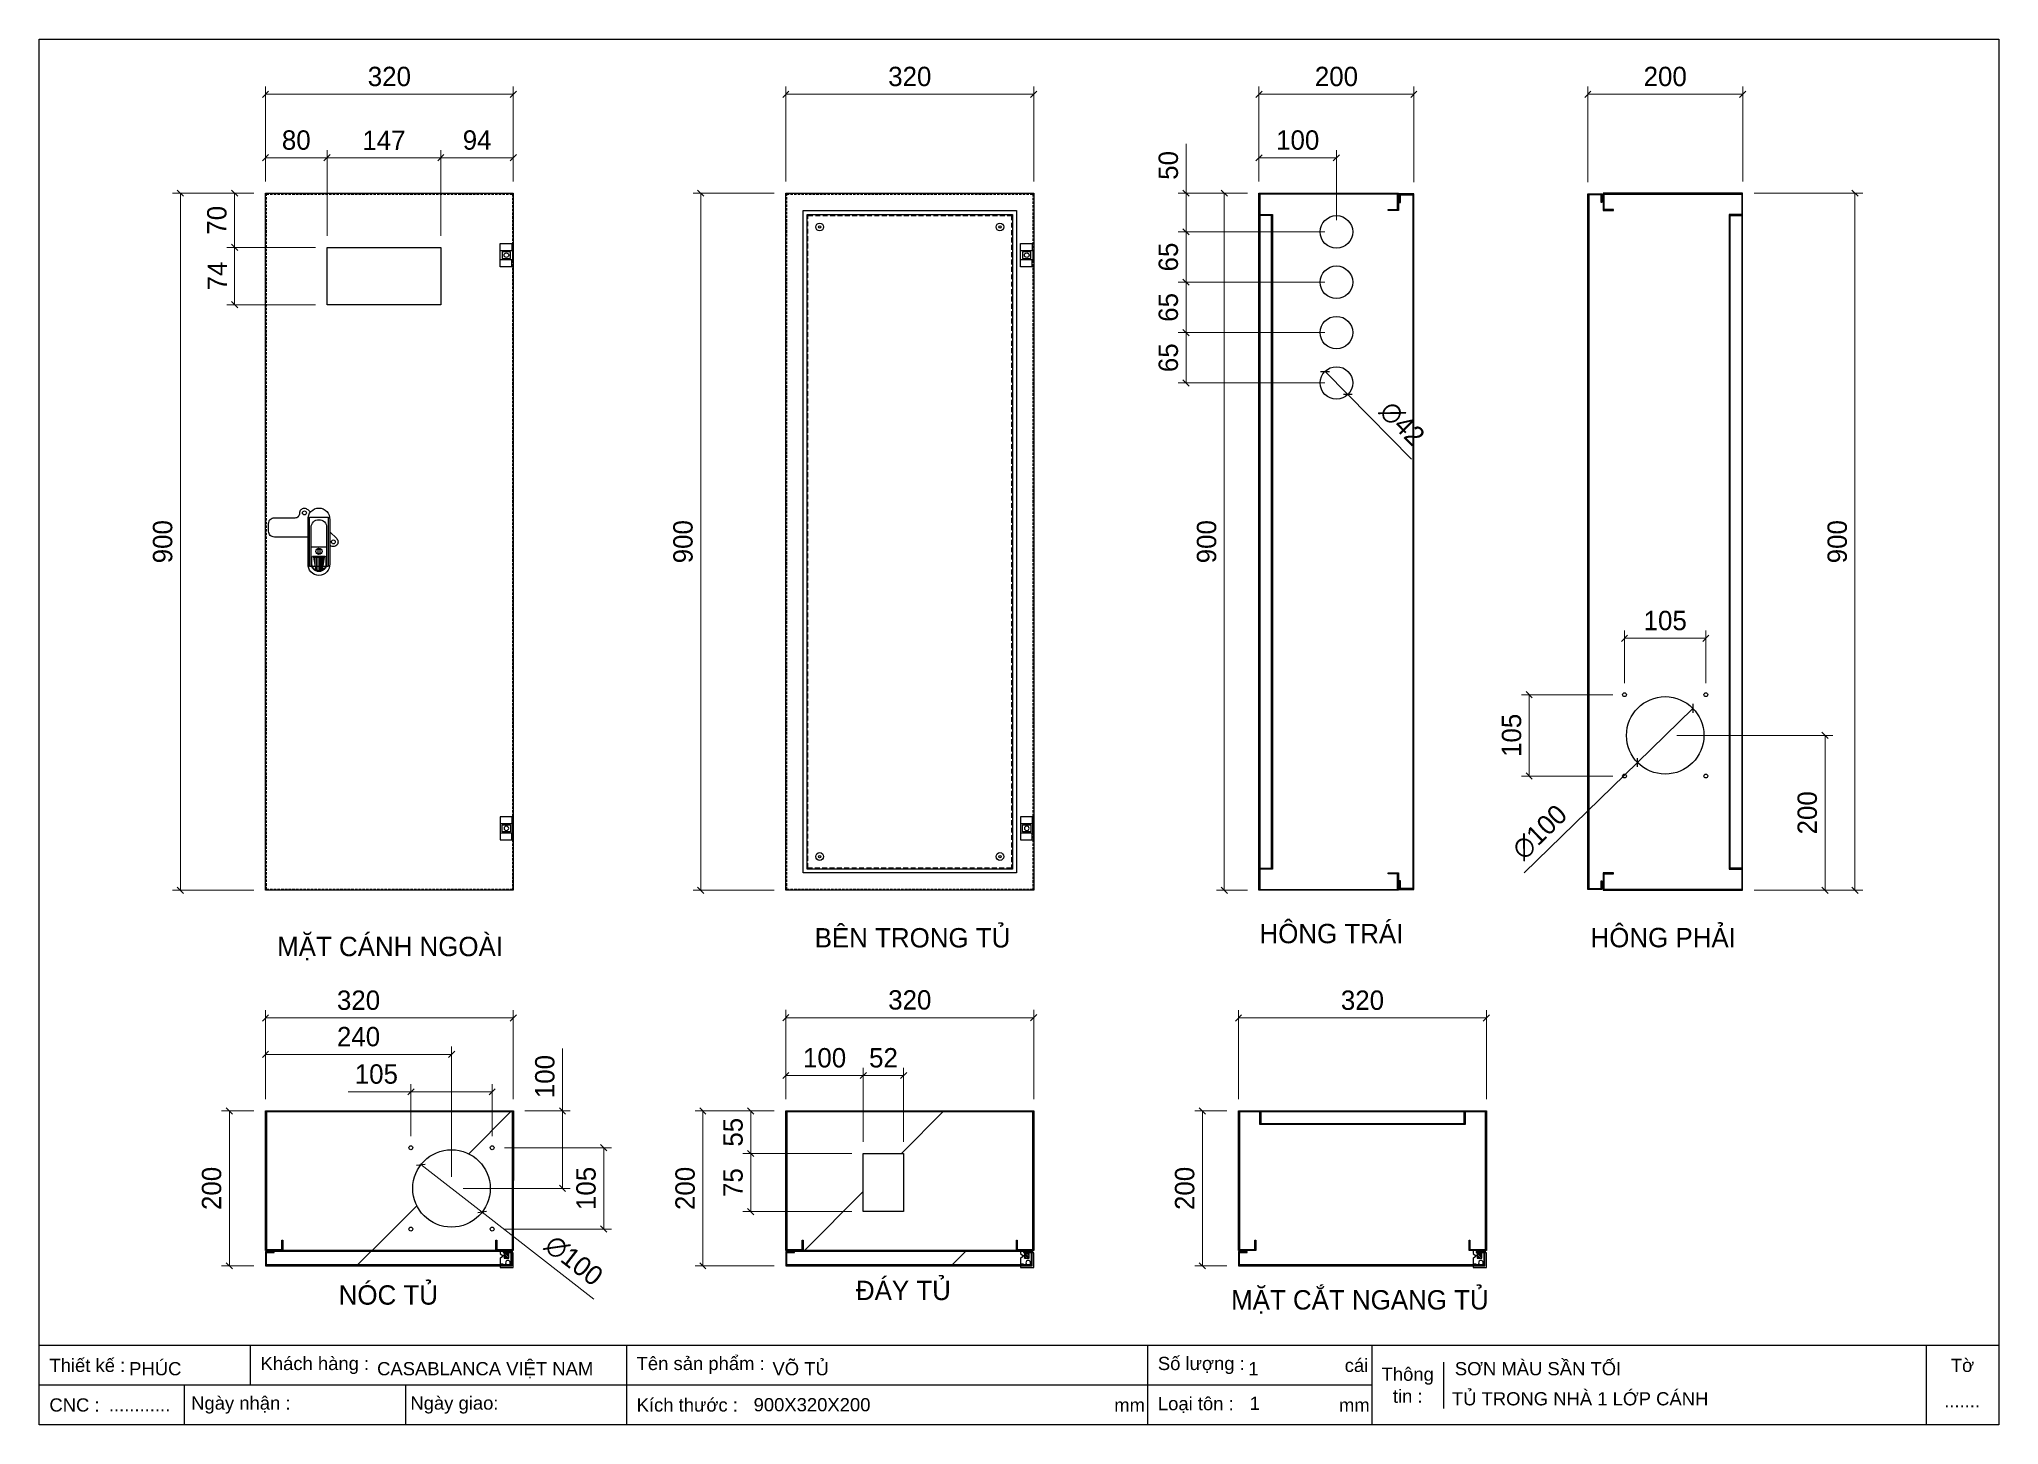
# Model space of a CAD drawing. Header units: millimetres. Extents: x 0 to 2530, y 0 to 1789.
import ezdxf

# ---------------------------------------------------------------- set-up
doc = ezdxf.new("R2010")
doc.units = ezdxf.units.MM
doc.linetypes.add('HIDDEN', pattern=[9.525, 6.35, -3.175])
doc.linetypes.add('HIDDEN2', pattern=[4.7625, 3.175, -1.5875])
doc.layers.add('DIM', color=253, linetype='Continuous')
doc.styles.add('Arial', font='arial.ttf')
doc.dimstyles.new('Dim-25', dxfattribs={"dimtxt": 25, "dimasz": 8, "dimexe": 10, "dimexo": 15, "dimgap": 10, "dimtad": 1, "dimdec": 0, "dimtxsty": 'Standard', "dimblk": 'OBLIQUE', "dimcen": 10, "dimclrd": 5, "dimclre": 5, "dimclrt": 3, "dimazin": 3, "dimtfac": 1, "dimtdec": 0, "dimtmove": 0, "dimatfit": 3, "dimldrblk": 'OBLIQUE', "dimlwd": 9, "dimlwe": 9})
doc.dimstyles.get("Standard").update_dxf_attribs({"dimtxt": 2.5, "dimasz": 2.5, "dimexe": 1.25, "dimexo": 0.625, "dimtad": 1, "dimcen": 2.5, "dimazin": 3, "dimtfac": 1, "dimtmove": 0, "dimatfit": 3})

msp = doc.modelspace()

# ---------------------------------------------------------------- texts
at = {"color": 2, "char_height": 25, "width": 785, "attachment_point": 5}
for s, insert in [('MẶT CÁNH NGOÀI', (453.007, 614.777)), ('BÊN TRONG TỦ', (1127.487, 628.599)), ('HÔNG TRÁI', (1668.381, 634.034)), ('HÔNG PHẢI', (2096.705, 628.815)), ('NÓC TỦ', (450.755, 167.452)), ('ĐÁY TỦ', (1115.72, 173.37)), ('MẶT CẮT NGANG TỦ', (1705.056, 158.571))]:
    msp.add_mtext(s, dxfattribs=dict(at, insert=insert))

# ---------------------------------------------------------------- blocks, each defined once
blk = doc.blocks.new('HL003-2-2')
at = {"color": 1}
for p, q in [((15, 21), (15, 12)), ((15, -9), (15, 0)), ((16, 12), (17, 12)), ((16, 0), (17, 0))]:
    blk.add_line(p, q, dxfattribs=at)
blk.add_lwpolyline([(17, 0), (17, -9), (0, -9), (0, 21), (17, 21), (17, 12)], dxfattribs=at)
blk.add_lwpolyline([(0, 12), (16, 12), (16, 0), (0, 0)], close=True, dxfattribs=at)
blk.add_circle((8, 6), 3, dxfattribs=at)
blk = doc.blocks.new('AB301-3-1')
at = {"linetype": 'Continuous'}
h = blk.add_hatch(dxfattribs=at)
h.set_pattern_fill('ACAD_ISO09W100', color=1, scale=0.2)
h.set_pattern_definition([(0, (-368.0181, 431.8814), (0, 1), [4.8, -0.6, 1.2, -0.6, 1.2, -0.6])])
h.paths.add_polyline_path([(-4.1, -55, 0.118404), (0, -56, 0.118404), (4.1, -55), (7, -38.5), (-7, -38.5)])
at = {"color": 1, "linetype": 'Continuous'}
for p, q in [((-10, -25), (10, -25)), ((-7, -38.5), (7, -38.5)), ((-7, -38.5), (-4.1, -55)), ((7, -38.5), (4.1, -55))]:
    blk.add_line(p, q, dxfattribs=at)
for points in [[(-14, -12.5), (-57.5, -12.5, -0.414214), (-65, -5), (-65, 5, -0.414214), (-57.5, 12.5), (-30.7, 12.5, 0.414214), (-24.7, 18.5), (-24.7, 18.7)], [(-24.7, 18.7, -0.198912), (-23, 23), (-23, 23, -0.414214), (-14.5, 23), (-11, 19.5)], [(14, -5.5), (23, -14.5, -0.414214), (23, -23), (23, -23, -0.451305), (14, -22.4, -0.381561)]]:
    blk.add_lwpolyline(points, format="xyb", dxfattribs=at)
for points in [[(0, 25), (0, 25, -0.428242), (14, 10), (14, -47, -0.428242), (0, -62), (0, -62, -0.428242), (-14, -47), (-14, 10, -0.428242)], [(0, 10, -0.414214), (10, 0), (10, -47, -0.414214), (0, -57, -0.414214), (-10, -47), (-10, 0, -0.414214)], [(9, -39), (9, -47, -0.414214), (0, -56, -0.414214), (-9, -47), (-9, -39, -0.414214), (-7, -37), (7, -37, -0.414214)]]:
    blk.add_lwpolyline(points, format="xyb", close=True, dxfattribs=at)
blk.add_lwpolyline([(-1, -28), (1, -28), (1, -34), (-1, -34)], close=True, dxfattribs=at)
for centre, radius in [((-18.7, 18.7), 2.5), ((18.7, -18.7), 2.5), ((0, -31), 4)]:
    blk.add_circle(centre, radius, dxfattribs=at)
blk = doc.blocks.new('*D1')
at = {"color": 0, "linetype": 'ByBlock', "lineweight": -2}
for p, q in [((186.3, 1586.1), (178.3, 1594.1)), ((178.3, 694.1), (186.3, 686.1))]:
    blk.add_line(p, q, dxfattribs=at)
at = {"layer": 'Defpoints', "color": 0, "transparency": 16777216}
for p in [(292.1, 1590.1), (182.3, 690.1), (292.1, 690.1)]:
    blk.add_point(p, dxfattribs=at)
at = {"layer": 'DIM', "color": 5, "lineweight": 9, "transparency": 16777216}
for p, q in [((277.1, 1590.1), (172.3, 1590.1)), ((182.3, 1590.1), (182.3, 690.1)), ((277.1, 690.1), (172.3, 690.1))]:
    blk.add_line(p, q, dxfattribs=at)
at = {"layer": 'DIM', "color": 3, "transparency": 16777216, "insert": (159.5, 1140.1), "char_height": 25, "attachment_point": 5, "rotation": 90}
blk.add_mtext('900', dxfattribs=at)
blk = doc.blocks.new('_Oblique')
at = {"color": 0, "linetype": 'ByBlock', "lineweight": -2}
blk.add_line((-0.5, -0.5), (0.5, 0.5), dxfattribs=at)
blk = doc.blocks.new('*D2')
at = {"color": 0, "linetype": 'ByBlock', "lineweight": -2}
for p, q in [((296.1, 1721.8), (288.1, 1713.8)), ((608.1, 1713.8), (616.1, 1721.8))]:
    blk.add_line(p, q, dxfattribs=at)
at = {"layer": 'Defpoints', "color": 0, "ltscale": 3, "transparency": 16777216}
for p in [(612.1, 1717.8), (292.1, 1590.1), (612.1, 1590.1)]:
    blk.add_point(p, dxfattribs=at)
at = {"layer": 'DIM', "color": 5, "lineweight": 9, "ltscale": 3, "transparency": 16777216}
for p, q in [((292.1, 1605.1), (292.1, 1727.8)), ((612.1, 1605.1), (612.1, 1727.8)), ((292.1, 1717.8), (612.1, 1717.8))]:
    blk.add_line(p, q, dxfattribs=at)
at = {"layer": 'DIM', "color": 3, "ltscale": 3, "transparency": 16777216, "insert": (452.1, 1740.6), "char_height": 25, "attachment_point": 5}
blk.add_mtext('320', dxfattribs=at)
blk = doc.blocks.new('*D3')
at = {"color": 0, "linetype": 'ByBlock', "lineweight": -2}
for p, q in [((858.1, 1586.1), (850.1, 1594.1)), ((850.1, 694.1), (858.1, 686.1))]:
    blk.add_line(p, q, dxfattribs=at)
at = {"layer": 'Defpoints', "color": 0, "transparency": 16777216}
for p in [(964, 1590.1), (854.1, 690.1), (964, 690.1)]:
    blk.add_point(p, dxfattribs=at)
at = {"layer": 'DIM', "color": 5, "lineweight": 9, "transparency": 16777216}
for p, q in [((949, 1590.1), (844.1, 1590.1)), ((854.1, 1590.1), (854.1, 690.1)), ((949, 690.1), (844.1, 690.1))]:
    blk.add_line(p, q, dxfattribs=at)
at = {"layer": 'DIM', "color": 3, "transparency": 16777216, "insert": (831.3, 1140.1), "char_height": 25, "attachment_point": 5, "rotation": 90}
blk.add_mtext('900', dxfattribs=at)
blk = doc.blocks.new('*D4')
at = {"color": 0, "linetype": 'ByBlock', "lineweight": -2}
for p, q in [((968, 1721.8), (960, 1713.8)), ((1280, 1713.8), (1288, 1721.8))]:
    blk.add_line(p, q, dxfattribs=at)
at = {"layer": 'Defpoints', "color": 0, "ltscale": 3, "transparency": 16777216}
for p in [(1284, 1717.8), (964, 1590.1), (1284, 1590.1)]:
    blk.add_point(p, dxfattribs=at)
at = {"layer": 'DIM', "color": 5, "lineweight": 9, "ltscale": 3, "transparency": 16777216}
for p, q in [((964, 1605.1), (964, 1727.8)), ((1284, 1605.1), (1284, 1727.8)), ((964, 1717.8), (1284, 1717.8))]:
    blk.add_line(p, q, dxfattribs=at)
at = {"layer": 'DIM', "color": 3, "ltscale": 3, "transparency": 16777216, "insert": (1124, 1740.6), "char_height": 25, "attachment_point": 5}
blk.add_mtext('320', dxfattribs=at)
blk = doc.blocks.new('*D5')
at = {"color": 0, "linetype": 'ByBlock', "lineweight": -2}
for p, q in [((1534, 1586.1), (1526, 1594.1)), ((1526, 694.1), (1534, 686.1))]:
    blk.add_line(p, q, dxfattribs=at)
at = {"layer": 'Defpoints', "color": 0, "ltscale": 3, "transparency": 16777216}
for p in [(1530, 1590.1), (1574.8, 1590.1), (1574.8, 690.1)]:
    blk.add_point(p, dxfattribs=at)
at = {"layer": 'DIM', "color": 5, "lineweight": 9, "ltscale": 3, "transparency": 16777216}
for p, q in [((1559.8, 1590.1), (1520, 1590.1)), ((1530, 690.1), (1530, 1590.1)), ((1559.8, 690.1), (1520, 690.1))]:
    blk.add_line(p, q, dxfattribs=at)
at = {"layer": 'DIM', "color": 3, "ltscale": 3, "transparency": 16777216, "insert": (1507.3, 1140.1), "char_height": 25, "attachment_point": 5, "rotation": 90}
blk.add_mtext('900', dxfattribs=at)
blk = doc.blocks.new('*D6')
at = {"color": 0, "linetype": 'ByBlock', "lineweight": -2}
for p, q in [((968, 529.6), (960, 521.6)), ((1280, 521.6), (1288, 529.6))]:
    blk.add_line(p, q, dxfattribs=at)
at = {"layer": 'Defpoints', "color": 0, "ltscale": 3, "transparency": 16777216}
for p in [(1284, 525.6), (964, 405.2), (1284, 405.2)]:
    blk.add_point(p, dxfattribs=at)
at = {"layer": 'DIM', "color": 5, "lineweight": 9, "ltscale": 3, "transparency": 16777216}
for p, q in [((964, 420.2), (964, 535.6)), ((1284, 420.2), (1284, 535.6)), ((964, 525.6), (1284, 525.6))]:
    blk.add_line(p, q, dxfattribs=at)
at = {"layer": 'DIM', "color": 3, "ltscale": 3, "transparency": 16777216, "insert": (1124, 548.4), "char_height": 25, "attachment_point": 5}
blk.add_mtext('320', dxfattribs=at)
blk = doc.blocks.new('*D7')
at = {"color": 0, "linetype": 'ByBlock', "lineweight": -2}
for p, q in [((860.8, 401.2), (852.8, 409.2)), ((852.8, 209.2), (860.8, 201.2))]:
    blk.add_line(p, q, dxfattribs=at)
at = {"layer": 'Defpoints', "color": 0, "ltscale": 3, "transparency": 16777216}
for p in [(964, 405.2), (856.8, 205.2), (964, 205.2)]:
    blk.add_point(p, dxfattribs=at)
at = {"layer": 'DIM', "color": 5, "lineweight": 9, "ltscale": 3, "transparency": 16777216}
for p, q in [((949, 405.2), (846.8, 405.2)), ((856.8, 405.2), (856.8, 205.2)), ((949, 205.2), (846.8, 205.2))]:
    blk.add_line(p, q, dxfattribs=at)
at = {"layer": 'DIM', "color": 3, "ltscale": 3, "transparency": 16777216, "insert": (834, 305.2), "char_height": 25, "attachment_point": 5, "rotation": 90}
blk.add_mtext('200', dxfattribs=at)
blk = doc.blocks.new('*D8')
at = {"color": 0, "linetype": 'ByBlock', "lineweight": -2}
for p, q in [((1578.8, 1721.8), (1570.8, 1713.8)), ((1770.8, 1713.8), (1778.8, 1721.8))]:
    blk.add_line(p, q, dxfattribs=at)
at = {"layer": 'Defpoints', "color": 0, "ltscale": 3, "transparency": 16777216}
for p in [(1774.8, 1717.8), (1574.8, 1590.1), (1774.8, 1589.1)]:
    blk.add_point(p, dxfattribs=at)
at = {"layer": 'DIM', "color": 5, "lineweight": 9, "ltscale": 3, "transparency": 16777216}
for p, q in [((1574.8, 1605.1), (1574.8, 1727.8)), ((1774.8, 1604.1), (1774.8, 1727.8)), ((1574.8, 1717.8), (1774.8, 1717.8))]:
    blk.add_line(p, q, dxfattribs=at)
at = {"layer": 'DIM', "color": 3, "ltscale": 3, "transparency": 16777216, "insert": (1674.8, 1740.6), "char_height": 25, "attachment_point": 5}
blk.add_mtext('200', dxfattribs=at)
blk = doc.blocks.new('HL003-2-3')
h = blk.add_hatch()
h.set_pattern_fill('ANSI31', color=2, scale=0.5, style=0)
h.set_pattern_definition([(45, (8435.407, 86016.9664), (-1.122532015, 1.122532015), [])])
h.paths.add_polyline_path([(11, 10), (5, 10), (5, 0), (11, 0)])
at = {"color": 1}
for p, q in [((0, 22), (17, 22)), ((0, 20), (0, 22)), ((0, 20), (15, 20)), ((4, 18), (0, 18)), ((0, 10), (0, 18)), ((0, 10), (8, 3)), ((0, 4), (3.4, 7)), ((0, 0), (0, 4)), ((16, 0), (0, 0)), ((4, 20), (4, 18)), ((17, 3), (8, 3)), ((15, 20), (15, 3)), ((16, 3), (16, 0)), ((17, 22), (17, 3))]:
    blk.add_line(p, q, dxfattribs=at)
at = {"color": 2}
blk.add_lwpolyline([(5, 10), (11, 10), (11, 0), (5, 0)], close=True, dxfattribs=at)
at = {"color": 1}
blk.add_circle((10, 16), 3, dxfattribs=at)
blk.add_circle((10, 16), 3, dxfattribs=at)
blk = doc.blocks.new('*D9')
at = {"color": 0, "linetype": 'ByBlock', "lineweight": -2}
for p, q in [((296.1, 529.2), (288.1, 521.2)), ((608.1, 521.2), (616.1, 529.2))]:
    blk.add_line(p, q, dxfattribs=at)
at = {"layer": 'Defpoints', "color": 0, "ltscale": 3, "transparency": 16777216}
for p in [(612.1, 525.2), (292.1, 405.2), (612.1, 405.2)]:
    blk.add_point(p, dxfattribs=at)
at = {"layer": 'DIM', "color": 5, "lineweight": 9, "ltscale": 3, "transparency": 16777216}
for p, q in [((292.1, 420.2), (292.1, 535.2)), ((612.1, 420.2), (612.1, 535.2)), ((292.1, 525.2), (612.1, 525.2))]:
    blk.add_line(p, q, dxfattribs=at)
at = {"layer": 'DIM', "color": 3, "ltscale": 3, "transparency": 16777216, "insert": (412.3, 548), "char_height": 25, "attachment_point": 5}
blk.add_mtext('320', dxfattribs=at)
blk = doc.blocks.new('*D10')
at = {"color": 0, "linetype": 'ByBlock', "lineweight": -2}
for p, q in [((249.5, 401.2), (241.5, 409.2)), ((241.5, 209.2), (249.5, 201.2))]:
    blk.add_line(p, q, dxfattribs=at)
at = {"layer": 'Defpoints', "color": 0, "ltscale": 3, "transparency": 16777216}
for p in [(292.1, 405.2), (245.5, 205.2), (292.1, 205.2)]:
    blk.add_point(p, dxfattribs=at)
at = {"layer": 'DIM', "color": 5, "lineweight": 9, "ltscale": 3, "transparency": 16777216}
for p, q in [((277.1, 405.2), (235.5, 405.2)), ((245.5, 405.2), (245.5, 205.2)), ((277.1, 205.2), (235.5, 205.2))]:
    blk.add_line(p, q, dxfattribs=at)
at = {"layer": 'DIM', "color": 3, "ltscale": 3, "transparency": 16777216, "insert": (222.7, 305.2), "char_height": 25, "attachment_point": 5, "rotation": 90}
blk.add_mtext('200', dxfattribs=at)
blk = doc.blocks.new('*D11')
at = {"color": 0, "linetype": 'ByBlock', "lineweight": -2}
for p, q in [((2348.3, 1586.1), (2340.3, 1594.1)), ((2340.3, 694.1), (2348.3, 686.1))]:
    blk.add_line(p, q, dxfattribs=at)
at = {"layer": 'Defpoints', "color": 0, "ltscale": 3, "transparency": 16777216}
for p in [(2199.3, 1590.1), (2344.3, 1590.1), (2199.3, 690.1)]:
    blk.add_point(p, dxfattribs=at)
at = {"layer": 'DIM', "color": 5, "lineweight": 9, "ltscale": 3, "transparency": 16777216}
for p, q in [((2214.3, 1590.1), (2354.3, 1590.1)), ((2344.3, 690.1), (2344.3, 1590.1)), ((2214.3, 690.1), (2354.3, 690.1))]:
    blk.add_line(p, q, dxfattribs=at)
at = {"layer": 'DIM', "color": 3, "ltscale": 3, "transparency": 16777216, "insert": (2321.5, 1140.1), "char_height": 25, "attachment_point": 5, "rotation": 90}
blk.add_mtext('900', dxfattribs=at)
blk = doc.blocks.new('*D12')
at = {"color": 0, "linetype": 'ByBlock', "lineweight": -2}
for p, q in [((2003.3, 1721.8), (1995.3, 1713.8)), ((2195.3, 1713.8), (2203.3, 1721.8))]:
    blk.add_line(p, q, dxfattribs=at)
at = {"layer": 'Defpoints', "color": 0, "ltscale": 3, "transparency": 16777216}
for p in [(1999.3, 1717.8), (1999.3, 1589.1), (2199.3, 1590.1)]:
    blk.add_point(p, dxfattribs=at)
at = {"layer": 'DIM', "color": 5, "lineweight": 9, "ltscale": 3, "transparency": 16777216}
for p, q in [((1999.3, 1604.1), (1999.3, 1727.8)), ((2199.3, 1605.1), (2199.3, 1727.8)), ((2199.3, 1717.8), (1999.3, 1717.8))]:
    blk.add_line(p, q, dxfattribs=at)
at = {"layer": 'DIM', "color": 3, "ltscale": 3, "transparency": 16777216, "insert": (2099.3, 1740.6), "char_height": 25, "attachment_point": 5}
blk.add_mtext('200', dxfattribs=at)
blk = doc.blocks.new('*D13')
at = {"color": 5, "lineweight": 9, "ltscale": 3, "transparency": 16777216}
for p, q in [((2114.3, 890.1), (2315.6, 890.1)), ((2305.6, 890.1), (2305.6, 690.1)), ((2214.3, 690.1), (2315.6, 690.1))]:
    blk.add_line(p, q, dxfattribs=at)
at = {"color": 0, "linetype": 'ByBlock', "lineweight": -2}
for p, q in [((2309.6, 886.1), (2301.6, 894.1)), ((2301.6, 694.1), (2309.6, 686.1))]:
    blk.add_line(p, q, dxfattribs=at)
at = {"layer": 'Defpoints', "color": 0, "ltscale": 3, "transparency": 16777216}
for p in [(2099.3, 890.1), (2199.3, 690.1), (2305.6, 690.1)]:
    blk.add_point(p, dxfattribs=at)
at = {"color": 3, "ltscale": 3, "transparency": 16777216, "insert": (2282.8, 790.1), "char_height": 25, "attachment_point": 5, "rotation": 90}
blk.add_mtext('200', dxfattribs=at)
blk = doc.blocks.new('*D14')
at = {"color": 0, "linetype": 'ByBlock', "lineweight": -2}
for p, q in [((2050.8, 1019.4), (2042.8, 1011.4)), ((2147.8, 1011.4), (2155.8, 1019.4))]:
    blk.add_line(p, q, dxfattribs=at)
at = {"color": 5, "lineweight": 9, "ltscale": 3, "transparency": 16777216}
for p, q in [((2046.8, 957.6), (2046.8, 1025.4)), ((2046.8, 1015.4), (2151.8, 1015.4)), ((2151.8, 957.6), (2151.8, 1025.4))]:
    blk.add_line(p, q, dxfattribs=at)
at = {"layer": 'Defpoints', "color": 0, "ltscale": 3, "transparency": 16777216}
for p in [(2151.8, 1015.4), (2046.8, 942.6), (2151.8, 942.6)]:
    blk.add_point(p, dxfattribs=at)
at = {"color": 3, "ltscale": 3, "transparency": 16777216, "insert": (2099.3, 1038.2), "char_height": 25, "attachment_point": 5}
blk.add_mtext('105', dxfattribs=at)
blk = doc.blocks.new('*D15')
at = {"color": 5, "lineweight": 9, "ltscale": 3, "transparency": 16777216}
for p, q in [((2031.8, 942.6), (1913.7, 942.6)), ((1923.7, 942.6), (1923.7, 837.6)), ((2031.8, 837.6), (1913.7, 837.6))]:
    blk.add_line(p, q, dxfattribs=at)
at = {"color": 0, "linetype": 'ByBlock', "lineweight": -2}
for p, q in [((1927.7, 938.6), (1919.7, 946.6)), ((1919.7, 841.6), (1927.7, 833.6))]:
    blk.add_line(p, q, dxfattribs=at)
at = {"layer": 'Defpoints', "color": 0, "ltscale": 3, "transparency": 16777216}
for p in [(2046.8, 942.6), (1923.7, 837.6), (2046.8, 837.6)]:
    blk.add_point(p, dxfattribs=at)
at = {"color": 3, "ltscale": 3, "transparency": 16777216, "insert": (1901, 890.1), "char_height": 25, "attachment_point": 5, "rotation": 90}
blk.add_mtext('105', dxfattribs=at)
blk = doc.blocks.new('*D16')
at = {"color": 5, "lineweight": 9, "ltscale": 3, "transparency": 16777216}
for p, q in [((1480.6, 1590.1), (1480.6, 1653.8)), ((1559.8, 1590.1), (1470.6, 1590.1)), ((1480.6, 1540.1), (1480.6, 1590.1)), ((1659.8, 1540.1), (1470.6, 1540.1))]:
    blk.add_line(p, q, dxfattribs=at)
at = {"color": 0, "linetype": 'ByBlock', "lineweight": -2}
for p, q in [((1484.6, 1586.1), (1476.6, 1594.1)), ((1476.6, 1544.1), (1484.6, 1536.1))]:
    blk.add_line(p, q, dxfattribs=at)
at = {"layer": 'Defpoints', "color": 0, "ltscale": 3, "transparency": 16777216}
for p in [(1480.6, 1590.1), (1574.8, 1590.1), (1674.8, 1540.1)]:
    blk.add_point(p, dxfattribs=at)
at = {"color": 3, "ltscale": 3, "transparency": 16777216, "insert": (1457.9, 1625.9), "char_height": 25, "attachment_point": 5, "rotation": 90}
blk.add_mtext('50', dxfattribs=at)
blk = doc.blocks.new('*D17')
at = {"color": 0, "linetype": 'ByBlock', "lineweight": -2}
for p, q in [((1484.6, 1536.1), (1476.6, 1544.1)), ((1476.6, 1479.1), (1484.6, 1471.1))]:
    blk.add_line(p, q, dxfattribs=at)
at = {"color": 5, "lineweight": 9, "ltscale": 3, "transparency": 16777216}
for p, q in [((1659.8, 1540.1), (1470.6, 1540.1)), ((1480.6, 1540.1), (1480.6, 1475.1)), ((1659.8, 1475.1), (1470.6, 1475.1))]:
    blk.add_line(p, q, dxfattribs=at)
at = {"layer": 'Defpoints', "color": 0, "ltscale": 3, "transparency": 16777216}
for p in [(1674.8, 1540.1), (1480.6, 1475.1), (1674.8, 1475.1)]:
    blk.add_point(p, dxfattribs=at)
at = {"color": 3, "ltscale": 3, "transparency": 16777216, "insert": (1457.9, 1507.6), "char_height": 25, "attachment_point": 5, "rotation": 90}
blk.add_mtext('65', dxfattribs=at)
blk = doc.blocks.new('*D18')
at = {"color": 5, "lineweight": 9, "ltscale": 3, "transparency": 16777216}
for p, q in [((1659.8, 1475.1), (1470.6, 1475.1)), ((1480.6, 1475.1), (1480.6, 1410.1)), ((1659.8, 1410.1), (1470.6, 1410.1))]:
    blk.add_line(p, q, dxfattribs=at)
at = {"color": 0, "linetype": 'ByBlock', "lineweight": -2}
for p, q in [((1484.6, 1471.1), (1476.6, 1479.1)), ((1476.6, 1414.1), (1484.6, 1406.1))]:
    blk.add_line(p, q, dxfattribs=at)
at = {"layer": 'Defpoints', "color": 0, "ltscale": 3, "transparency": 16777216}
for p in [(1674.8, 1475.1), (1480.6, 1410.1), (1674.8, 1410.1)]:
    blk.add_point(p, dxfattribs=at)
at = {"color": 3, "ltscale": 3, "transparency": 16777216, "insert": (1457.9, 1442.6), "char_height": 25, "attachment_point": 5, "rotation": 90}
blk.add_mtext('65', dxfattribs=at)
blk = doc.blocks.new('*D19')
at = {"color": 5, "lineweight": 9, "ltscale": 3, "transparency": 16777216}
for p, q in [((1659.8, 1410.1), (1470.6, 1410.1)), ((1480.6, 1410.1), (1480.6, 1345.1)), ((1659.8, 1345.1), (1470.6, 1345.1))]:
    blk.add_line(p, q, dxfattribs=at)
at = {"color": 0, "linetype": 'ByBlock', "lineweight": -2}
for p, q in [((1484.6, 1406.1), (1476.6, 1414.1)), ((1476.6, 1349.1), (1484.6, 1341.1))]:
    blk.add_line(p, q, dxfattribs=at)
at = {"layer": 'Defpoints', "color": 0, "ltscale": 3, "transparency": 16777216}
for p in [(1674.8, 1410.1), (1480.6, 1345.1), (1674.8, 1345.1)]:
    blk.add_point(p, dxfattribs=at)
at = {"color": 3, "ltscale": 3, "transparency": 16777216, "insert": (1457.9, 1377.6), "char_height": 25, "attachment_point": 5, "rotation": 90}
blk.add_mtext('65', dxfattribs=at)
blk = doc.blocks.new('*D20')
at = {"color": 5, "lineweight": 9, "ltscale": 3, "transparency": 16777216}
for p, q in [((1574.8, 1605.1), (1574.8, 1645.7)), ((1674.8, 1555.1), (1674.8, 1645.7)), ((1574.8, 1635.7), (1674.8, 1635.7))]:
    blk.add_line(p, q, dxfattribs=at)
at = {"color": 0, "linetype": 'ByBlock', "lineweight": -2}
for p, q in [((1578.8, 1639.7), (1570.8, 1631.7)), ((1670.8, 1631.7), (1678.8, 1639.7))]:
    blk.add_line(p, q, dxfattribs=at)
at = {"layer": 'Defpoints', "color": 0, "ltscale": 3, "transparency": 16777216}
for p in [(1674.8, 1635.7), (1574.8, 1590.1), (1674.8, 1540.1)]:
    blk.add_point(p, dxfattribs=at)
at = {"color": 3, "ltscale": 3, "transparency": 16777216, "insert": (1624.8, 1658.5), "char_height": 25, "attachment_point": 5}
blk.add_mtext('100', dxfattribs=at)
blk = doc.blocks.new('*D21')
at = {"color": 5, "lineweight": 9, "ltscale": 3, "transparency": 16777216}
for p, q in [((292.1, 1605.1), (292.1, 1645.8)), ((371.6, 1535.1), (371.6, 1645.8)), ((371.6, 1635.8), (292.1, 1635.8))]:
    blk.add_line(p, q, dxfattribs=at)
at = {"color": 0, "linetype": 'ByBlock', "lineweight": -2}
for p, q in [((296.1, 1639.8), (288.1, 1631.8)), ((367.6, 1631.8), (375.6, 1639.8))]:
    blk.add_line(p, q, dxfattribs=at)
at = {"layer": 'Defpoints', "color": 0, "ltscale": 3, "transparency": 16777216}
for p in [(292.1, 1635.8), (292.1, 1590.1), (371.6, 1520.1)]:
    blk.add_point(p, dxfattribs=at)
at = {"color": 3, "ltscale": 3, "transparency": 16777216, "insert": (331.9, 1658.5), "char_height": 25, "attachment_point": 5}
blk.add_mtext('80', dxfattribs=at)
blk = doc.blocks.new('*D22')
at = {"color": 5, "lineweight": 9, "ltscale": 3, "transparency": 16777216}
for p, q in [((518.6, 1535.1), (518.6, 1645.8)), ((612.1, 1605.1), (612.1, 1645.8)), ((518.6, 1635.8), (612.1, 1635.8))]:
    blk.add_line(p, q, dxfattribs=at)
at = {"color": 0, "linetype": 'ByBlock', "lineweight": -2}
for p, q in [((522.6, 1639.8), (514.6, 1631.8)), ((608.1, 1631.8), (616.1, 1639.8))]:
    blk.add_line(p, q, dxfattribs=at)
at = {"layer": 'Defpoints', "color": 0, "ltscale": 3, "transparency": 16777216}
for p in [(612.1, 1635.8), (612.1, 1590.1), (518.6, 1520.1)]:
    blk.add_point(p, dxfattribs=at)
at = {"color": 3, "ltscale": 3, "transparency": 16777216, "insert": (565.4, 1658.5), "char_height": 25, "attachment_point": 5}
blk.add_mtext('94', dxfattribs=at)
blk = doc.blocks.new('*D23')
at = {"color": 0, "linetype": 'ByBlock', "lineweight": -2}
for p, q in [((256.3, 1586.1), (248.3, 1594.1)), ((248.3, 1524.1), (256.3, 1516.1))]:
    blk.add_line(p, q, dxfattribs=at)
at = {"color": 5, "lineweight": 9, "ltscale": 3, "transparency": 16777216}
for p, q in [((277.1, 1590.1), (242.3, 1590.1)), ((252.3, 1520.1), (252.3, 1590.1)), ((356.6, 1520.1), (242.3, 1520.1))]:
    blk.add_line(p, q, dxfattribs=at)
at = {"layer": 'Defpoints', "color": 0, "ltscale": 3, "transparency": 16777216}
for p in [(252.3, 1590.1), (292.1, 1590.1), (371.6, 1520.1)]:
    blk.add_point(p, dxfattribs=at)
at = {"color": 3, "ltscale": 3, "transparency": 16777216, "insert": (229.5, 1555.1), "char_height": 25, "attachment_point": 5, "rotation": 90}
blk.add_mtext('70', dxfattribs=at)
blk = doc.blocks.new('*D24')
at = {"color": 5, "lineweight": 9, "ltscale": 3, "transparency": 16777216}
for p, q in [((356.6, 1520.1), (242.3, 1520.1)), ((252.3, 1520.1), (252.3, 1446.1)), ((356.6, 1446.1), (242.3, 1446.1))]:
    blk.add_line(p, q, dxfattribs=at)
at = {"color": 0, "linetype": 'ByBlock', "lineweight": -2}
for p, q in [((256.3, 1516.1), (248.3, 1524.1)), ((248.3, 1450.1), (256.3, 1442.1))]:
    blk.add_line(p, q, dxfattribs=at)
at = {"layer": 'Defpoints', "color": 0, "ltscale": 3, "transparency": 16777216}
for p in [(371.6, 1520.1), (252.3, 1446.1), (371.6, 1446.1)]:
    blk.add_point(p, dxfattribs=at)
at = {"color": 3, "ltscale": 3, "transparency": 16777216, "insert": (229.8, 1483.1), "char_height": 25, "attachment_point": 5, "rotation": 90}
blk.add_mtext('74', dxfattribs=at)
blk = doc.blocks.new('*D25')
at = {"color": 5, "lineweight": 9, "ltscale": 3, "transparency": 16777216}
for p, q in [((371.6, 1535.1), (371.6, 1645.8)), ((518.6, 1535.1), (518.6, 1645.8)), ((371.6, 1635.8), (518.6, 1635.8))]:
    blk.add_line(p, q, dxfattribs=at)
at = {"color": 0, "linetype": 'ByBlock', "lineweight": -2}
for p, q in [((375.6, 1639.8), (367.6, 1631.8)), ((514.6, 1631.8), (522.6, 1639.8))]:
    blk.add_line(p, q, dxfattribs=at)
at = {"layer": 'Defpoints', "color": 0, "ltscale": 3, "transparency": 16777216}
for p in [(518.6, 1635.8), (371.6, 1520.1), (518.6, 1520.1)]:
    blk.add_point(p, dxfattribs=at)
at = {"color": 3, "ltscale": 3, "transparency": 16777216, "insert": (445.1, 1658.3), "char_height": 25, "attachment_point": 5}
blk.add_mtext('147', dxfattribs=at)
blk = doc.blocks.new('*D26')
at = {"color": 0, "linetype": 'ByBlock', "lineweight": -2}
for p, q in [((1552.4, 529.2), (1544.4, 521.2)), ((1864.4, 521.2), (1872.4, 529.2))]:
    blk.add_line(p, q, dxfattribs=at)
at = {"layer": 'Defpoints', "color": 0, "ltscale": 3, "transparency": 16777216}
for p in [(1868.4, 525.2), (1548.4, 405.2), (1868.4, 405.2)]:
    blk.add_point(p, dxfattribs=at)
at = {"layer": 'DIM', "color": 5, "lineweight": 9, "ltscale": 3, "transparency": 16777216}
for p, q in [((1548.4, 420.2), (1548.4, 535.2)), ((1868.4, 420.2), (1868.4, 535.2)), ((1548.4, 525.2), (1868.4, 525.2))]:
    blk.add_line(p, q, dxfattribs=at)
at = {"layer": 'DIM', "color": 3, "ltscale": 3, "transparency": 16777216, "insert": (1708.4, 548), "char_height": 25, "attachment_point": 5}
blk.add_mtext('320', dxfattribs=at)
blk = doc.blocks.new('*D27')
at = {"color": 0, "linetype": 'ByBlock', "lineweight": -2}
for p, q in [((1505.8, 401.2), (1497.8, 409.2)), ((1497.8, 209.2), (1505.8, 201.2))]:
    blk.add_line(p, q, dxfattribs=at)
at = {"layer": 'Defpoints', "color": 0, "ltscale": 3, "transparency": 16777216}
for p in [(1548.4, 405.2), (1501.8, 205.2), (1548.4, 205.2)]:
    blk.add_point(p, dxfattribs=at)
at = {"layer": 'DIM', "color": 5, "lineweight": 9, "ltscale": 3, "transparency": 16777216}
for p, q in [((1533.4, 405.2), (1491.8, 405.2)), ((1501.8, 405.2), (1501.8, 205.2)), ((1533.4, 205.2), (1491.8, 205.2))]:
    blk.add_line(p, q, dxfattribs=at)
at = {"layer": 'DIM', "color": 3, "ltscale": 3, "transparency": 16777216, "insert": (1479, 305.2), "char_height": 25, "attachment_point": 5, "rotation": 90}
blk.add_mtext('200', dxfattribs=at)
blk = doc.blocks.new('*D28')
at = {"color": 5, "lineweight": 9, "ltscale": 3, "transparency": 16777216}
for p, q in [((964, 420.2), (964, 460.9)), ((1064, 365.2), (1064, 460.9)), ((964, 450.9), (1064, 450.9))]:
    blk.add_line(p, q, dxfattribs=at)
at = {"color": 0, "linetype": 'ByBlock', "lineweight": -2}
for p, q in [((968, 454.9), (960, 446.9)), ((1060, 446.9), (1068, 454.9))]:
    blk.add_line(p, q, dxfattribs=at)
at = {"layer": 'Defpoints', "color": 0, "ltscale": 3, "transparency": 16777216}
for p in [(1064, 450.9), (964, 405.2), (1064, 350.2)]:
    blk.add_point(p, dxfattribs=at)
at = {"color": 3, "ltscale": 3, "transparency": 16777216, "insert": (1014, 473.7), "char_height": 25, "attachment_point": 5}
blk.add_mtext('100', dxfattribs=at)
blk = doc.blocks.new('*D29')
at = {"color": 5, "lineweight": 9, "ltscale": 3, "transparency": 16777216}
for p, q in [((1064, 365.2), (1064, 460.9)), ((1116, 365.2), (1116, 460.9)), ((1064, 450.9), (1116, 450.9))]:
    blk.add_line(p, q, dxfattribs=at)
at = {"color": 0, "linetype": 'ByBlock', "lineweight": -2}
for p, q in [((1068, 454.9), (1060, 446.9)), ((1112, 446.9), (1120, 454.9))]:
    blk.add_line(p, q, dxfattribs=at)
at = {"layer": 'Defpoints', "color": 0, "ltscale": 3, "transparency": 16777216}
for p in [(1116, 450.9), (1064, 350.2), (1116, 350.2)]:
    blk.add_point(p, dxfattribs=at)
at = {"color": 3, "ltscale": 3, "transparency": 16777216, "insert": (1090, 473.7), "char_height": 25, "attachment_point": 5}
blk.add_mtext('52', dxfattribs=at)
blk = doc.blocks.new('*D30')
at = {"color": 5, "lineweight": 9, "ltscale": 3, "transparency": 16777216}
for p, q in [((949, 405.2), (908.6, 405.2)), ((918.6, 350.2), (918.6, 405.2)), ((1049, 350.2), (908.6, 350.2))]:
    blk.add_line(p, q, dxfattribs=at)
at = {"color": 0, "linetype": 'ByBlock', "lineweight": -2}
for p, q in [((922.6, 401.2), (914.6, 409.2)), ((914.6, 354.2), (922.6, 346.2))]:
    blk.add_line(p, q, dxfattribs=at)
at = {"layer": 'Defpoints', "color": 0, "ltscale": 3, "transparency": 16777216}
for p in [(918.6, 405.2), (964, 405.2), (1064, 350.2)]:
    blk.add_point(p, dxfattribs=at)
at = {"color": 3, "ltscale": 3, "transparency": 16777216, "insert": (895.9, 377.7), "char_height": 25, "attachment_point": 5, "rotation": 90}
blk.add_mtext('55', dxfattribs=at)
blk = doc.blocks.new('*D31')
at = {"color": 5, "lineweight": 9, "ltscale": 3, "transparency": 16777216}
for p, q in [((1049, 350.2), (908.6, 350.2)), ((918.6, 350.2), (918.6, 275.2)), ((1049, 275.2), (908.6, 275.2))]:
    blk.add_line(p, q, dxfattribs=at)
at = {"color": 0, "linetype": 'ByBlock', "lineweight": -2}
for p, q in [((922.6, 346.2), (914.6, 354.2)), ((914.6, 279.2), (922.6, 271.2))]:
    blk.add_line(p, q, dxfattribs=at)
at = {"layer": 'Defpoints', "color": 0, "ltscale": 3, "transparency": 16777216}
for p in [(1064, 350.2), (918.6, 275.2), (1064, 275.2)]:
    blk.add_point(p, dxfattribs=at)
at = {"color": 3, "ltscale": 3, "transparency": 16777216, "insert": (895.9, 312.7), "char_height": 25, "attachment_point": 5, "rotation": 90}
blk.add_mtext('75', dxfattribs=at)
blk = doc.blocks.new('*D32')
at = {"color": 0, "linetype": 'ByBlock', "lineweight": -2}
for p, q in [((483.9, 433.9), (475.9, 425.9)), ((580.9, 425.9), (588.9, 433.9))]:
    blk.add_line(p, q, dxfattribs=at)
at = {"color": 5, "lineweight": 9, "ltscale": 3, "transparency": 16777216}
for p, q in [((479.9, 372.7), (479.9, 439.9)), ((584.9, 372.7), (584.9, 439.9)), ((479.9, 429.9), (398.8, 429.9)), ((584.9, 429.9), (479.9, 429.9))]:
    blk.add_line(p, q, dxfattribs=at)
at = {"layer": 'Defpoints', "color": 0, "ltscale": 3, "transparency": 16777216}
for p in [(584.9, 429.9), (479.9, 357.7), (584.9, 357.7)]:
    blk.add_point(p, dxfattribs=at)
at = {"color": 3, "ltscale": 3, "transparency": 16777216, "insert": (435.3, 452.7), "char_height": 25, "attachment_point": 5}
blk.add_mtext('105', dxfattribs=at)
blk = doc.blocks.new('*D33')
at = {"color": 5, "lineweight": 9, "ltscale": 3, "transparency": 16777216}
for p, q in [((600.9, 357.7), (738.8, 357.7)), ((728.8, 357.7), (728.8, 252.7)), ((599.9, 252.7), (738.8, 252.7))]:
    blk.add_line(p, q, dxfattribs=at)
at = {"color": 0, "linetype": 'ByBlock', "lineweight": -2}
for p, q in [((732.8, 353.7), (724.8, 361.7)), ((724.8, 256.7), (732.8, 248.7))]:
    blk.add_line(p, q, dxfattribs=at)
at = {"layer": 'Defpoints', "color": 0, "ltscale": 3, "transparency": 16777216}
for p in [(585.9, 357.7), (584.9, 252.7), (728.8, 252.7)]:
    blk.add_point(p, dxfattribs=at)
at = {"color": 3, "ltscale": 3, "transparency": 16777216, "insert": (706.1, 305.2), "char_height": 25, "attachment_point": 5, "rotation": 90}
blk.add_mtext('105', dxfattribs=at)
blk = doc.blocks.new('*D34')
at = {"color": 0, "linetype": 'ByBlock', "lineweight": -2}
for p, q in [((296.2, 482.2), (288.2, 474.2)), ((528.4, 474.2), (536.4, 482.2))]:
    blk.add_line(p, q, dxfattribs=at)
at = {"color": 5, "lineweight": 9, "ltscale": 3, "transparency": 16777216}
for p, q in [((292.2, 420.2), (292.2, 488.2)), ((532.4, 320.2), (532.4, 488.2)), ((292.2, 478.2), (532.4, 478.2))]:
    blk.add_line(p, q, dxfattribs=at)
at = {"layer": 'Defpoints', "color": 0, "ltscale": 3, "transparency": 16777216}
for p in [(532.4, 478.2), (292.2, 405.2), (532.4, 305.2)]:
    blk.add_point(p, dxfattribs=at)
at = {"color": 3, "ltscale": 3, "transparency": 16777216, "insert": (412.3, 501), "char_height": 25, "attachment_point": 5}
blk.add_mtext('240', dxfattribs=at)
blk = doc.blocks.new('*D35')
at = {"color": 5, "lineweight": 9, "ltscale": 3, "transparency": 16777216}
for p, q in [((675.7, 405.2), (675.7, 486)), ((627.2, 405.2), (685.7, 405.2)), ((675.7, 305.2), (675.7, 405.2)), ((547.4, 305.2), (685.7, 305.2))]:
    blk.add_line(p, q, dxfattribs=at)
at = {"color": 0, "linetype": 'ByBlock', "lineweight": -2}
for p, q in [((679.7, 401.2), (671.7, 409.2)), ((671.7, 309.2), (679.7, 301.2))]:
    blk.add_line(p, q, dxfattribs=at)
at = {"layer": 'Defpoints', "color": 0, "ltscale": 3, "transparency": 16777216}
for p in [(612.2, 405.2), (675.7, 405.2), (532.4, 305.2)]:
    blk.add_point(p, dxfattribs=at)
at = {"color": 3, "ltscale": 3, "transparency": 16777216, "insert": (652.9, 449.6), "char_height": 25, "attachment_point": 5, "rotation": 90}
blk.add_mtext('100', dxfattribs=at)
blk = doc.blocks.new('*D36')
at = {"color": 0, "linetype": 'ByBlock', "lineweight": -2}
for p, q in [((1654.4, 1360), (1665.7, 1360)), ((1695.2, 1330.1), (1683.9, 1330.2))]:
    blk.add_line(p, q, dxfattribs=at)
at = {"color": 5, "lineweight": 9, "ltscale": 3, "transparency": 16777216}
for p in [(1660.1, 1360), (1771.9, 1246.8)]:
    blk.add_line(p, (1689.6, 1330.1), dxfattribs=at)
at = {"layer": 'Defpoints', "color": 0, "ltscale": 3, "transparency": 16777216}
for p in [(1660.1, 1360), (1689.6, 1330.1)]:
    blk.add_point(p, dxfattribs=at)
at = {"color": 3, "ltscale": 3, "transparency": 16777216, "insert": (1759.5, 1292.7), "char_height": 25, "attachment_point": 5, "rotation": 314.664}
blk.add_mtext('∅42', dxfattribs=at)
blk = doc.blocks.new('*D37')
at = {"color": 0, "linetype": 'ByBlock', "lineweight": -2}
for p, q in [((487.3, 335.2), (498.5, 336.6)), ((577.4, 275.2), (566.2, 273.8))]:
    blk.add_line(p, q, dxfattribs=at)
at = {"color": 5, "lineweight": 9, "ltscale": 3, "transparency": 16777216}
for p in [(492.9, 335.9), (716.2, 162.1)]:
    blk.add_line(p, (571.8, 274.5), dxfattribs=at)
at = {"layer": 'Defpoints', "color": 0, "ltscale": 3, "transparency": 16777216}
for p in [(492.9, 335.9), (571.8, 274.5)]:
    blk.add_point(p, dxfattribs=at)
at = {"color": 3, "ltscale": 3, "transparency": 16777216, "insert": (690.2, 212), "char_height": 25, "attachment_point": 5, "rotation": 322.1107}
blk.add_mtext('∅100', dxfattribs=at)
blk = doc.blocks.new('*D38')
at = {"color": 5, "lineweight": 9, "ltscale": 3, "transparency": 16777216}
for p in [(2135.1, 924.9), (1917, 712.5)]:
    blk.add_line(p, (2063.5, 855.2), dxfattribs=at)
at = {"color": 0, "linetype": 'ByBlock', "lineweight": -2}
for p, q in [((2135.1, 930.6), (2135, 919.3)), ((2063.4, 849.5), (2063.5, 860.8))]:
    blk.add_line(p, q, dxfattribs=at)
at = {"layer": 'Defpoints', "color": 0, "ltscale": 3, "transparency": 16777216}
for p in [(2135.1, 924.9), (2063.5, 855.2)]:
    blk.add_point(p, dxfattribs=at)
at = {"color": 3, "ltscale": 3, "transparency": 16777216, "insert": (1937.3, 765), "char_height": 25, "attachment_point": 5, "rotation": 44.2573}
blk.add_mtext('∅100', dxfattribs=at)
blk = doc.blocks.new('KHUNG CHUẨN')
at = {"color": 7}
for p, q in [((19889.2, -28535.2), (16919.2, -28535.2)), ((17239.2, -28535.2), (17239.2, -28595.2)), ((17809.2, -28535.2), (17809.2, -28655.2)), ((18599.2, -28535.2), (18599.2, -28655.2)), ((18939.2, -28535.2), (18939.2, -28655.2)), ((19779.2, -28535.2), (19779.2, -28655.2)), ((19047.6, -28560.2), (19047.6, -28630.2)), ((18939.2, -28595.2), (16919.2, -28595.2)), ((17139.2, -28595.2), (17139.2, -28655.2)), ((17474.2, -28595.2), (17474.2, -28655.2))]:
    blk.add_line(p, q, dxfattribs=at)
blk.add_lwpolyline([(16919.2, -26555.2), (19889.2, -26555.2), (19889.2, -28655.2), (16919.2, -28655.2)], close=True, dxfattribs=at)
at = {"color": 2, "char_height": 20, "style": 'Arial'}
for s, insert, width, attachment_point in [('  Thiết kế :', (16919.2, -28565.2), 917.634, 4), ('  Khách hàng :', (17239.2, -28565.2), 917.634, 4), ('  Tên sản phẩm :', (17809.2, -28565.2), 917.634, 4), ('  Số lượng :', (18599.2, -28565.2), 917.634, 4), ('cái', (18897.9, -28565.2), 63.517, 4), ('Thông\\Ptin :', (18993.4, -28595.2), 108.311, 5), ('Tờ', (19834.2, -28565.2), 110, 5), ('  CNC :', (16919.2, -28625.2), 917.634, 4), ('  Ngày nhận :', (17134, -28625.2), 556.651, 4), ('  Ngày giao:', (17466.3, -28625.2), 556.651, 4), ('  Kích thước :', (17809.2, -28625.2), 917.634, 4), ('mm', (18548.6, -28625.2), 73.831, 4), ('  Loại tôn :', (18599.2, -28625.2), 917.634, 4), ('mm', (18889.2, -28625.2), 917.634, 4)]:
    blk.add_mtext(s, dxfattribs=dict(at, insert=insert, width=width, attachment_point=attachment_point))
at = {"color": 3, "style": 'Arial'}
for tag, p in [('#01', (17055.6, -28580.1)), ('#02', (17431.4, -28580.1)), ('#03', (18030.6, -28580.1)), ('#08', (18751.7, -28580.1)), ('#10', (19064.8, -28580.1)), ('#04', (17024.8, -28634.6)), ('#05', (17308.5, -28633)), ('#06', (17632.7, -28633.7)), ('#07', (18002, -28634.7)), ('#09', (18753.8, -28632.6)), ('#11', (19060.3, -28625.7)), ('#12', (19806.5, -28628.9))]:
    blk.add_attdef(tag, p, '', height=20, dxfattribs=at)

# ---------------------------------------------------------------- dimensions: what is measured, and where the dimension line sits
at = {"ltscale": 3}
for base, p1, p2, picture, middle in [((292.129, 1635.758), (371.629, 1520.054), (292.129, 1590.054), '*D21', (331.879, 1658.523)), ((518.629, 1635.758), (371.629, 1520.054), (518.629, 1520.054), '*D25', (445.129, 1658.309)), ((612.129, 1635.758), (518.629, 1520.054), (612.129, 1590.054), '*D22', (565.379, 1658.523)), ((1674.824, 1635.722), (1574.824, 1590.054), (1674.824, 1540.054), '*D20', (1624.824, 1658.487)), ((2151.763, 1015.387), (2046.763, 942.554), (2151.763, 942.554), '*D14', (2099.263, 1038.151)), ((1063.95, 450.893), (963.95, 405.189), (1063.95, 350.189), '*D28', (1013.95, 473.657))]:
    dim = msp.add_linear_dim(base=base, p1=p1, p2=p2, dimstyle='Standard', dxfattribs=at)
    dim.commit()
    dim.dimension.update_dxf_attribs({"geometry": picture, "text_midpoint": middle})
for base, p1, p2, picture, middle in [((1480.629, 1590.054), (1674.824, 1540.054), (1574.824, 1590.054), '*D16', (1457.864, 1625.917)), ((252.272, 1590.054), (371.629, 1520.054), (292.129, 1590.054), '*D23', (229.507, 1555.054)), ((1480.629, 1475.054), (1674.824, 1540.054), (1674.824, 1475.054), '*D17', (1457.864, 1507.554)), ((252.272, 1446.054), (371.629, 1520.054), (371.629, 1446.054), '*D24', (229.772, 1483.054)), ((1480.629, 1410.054), (1674.824, 1475.054), (1674.824, 1410.054), '*D18', (1457.864, 1442.554)), ((1480.629, 1345.054), (1674.824, 1410.054), (1674.824, 1345.054), '*D19', (1457.864, 1377.554)), ((1923.746, 837.554), (2046.763, 942.554), (2046.763, 837.554), '*D15', (1900.981, 890.054)), ((2305.583, 690.054), (2099.263, 890.054), (2199.263, 690.054), '*D13', (2282.818, 790.054)), ((918.631, 275.189), (1063.95, 350.189), (1063.95, 275.189), '*D31', (895.918, 312.689))]:
    dim = msp.add_linear_dim(base=base, p1=p1, p2=p2, angle=90, dimstyle='Standard', dxfattribs=at)
    dim.commit()
    dim.dimension.update_dxf_attribs({"geometry": picture, "text_midpoint": middle})
for p1, p2, picture, middle in [((1660.062, 1359.99), (1689.586, 1330.118), '*D36', (1742.861, 1276.214)), ((2135.074, 924.948), (2063.453, 855.16), '*D38', (1953.69, 748.207)), ((492.869, 335.896), (571.788, 274.482), '*D37', (675.817, 193.529))]:
    dim = msp.add_diameter_dim_2p(p1=p1, p2=p2, dimstyle='Standard', dxfattribs=at)
    dim.commit()
    dim.dimension.update_dxf_attribs({"geometry": picture, "text_midpoint": middle, "dimtype": 163})
for base, p1, p2, picture, middle in [((532.358, 478.196), (292.158, 405.189), (532.358, 305.189), '*D34', (412.258, 478.196)), ((1115.95, 450.893), (1063.95, 350.189), (1115.95, 350.189), '*D29', (1089.95, 450.893)), ((584.858, 429.948), (479.858, 357.689), (584.858, 357.689), '*D32', (435.323, 429.948))]:
    dim = msp.add_linear_dim(base=base, p1=p1, p2=p2, dimstyle='Standard', dxfattribs=at)
    dim.commit()
    dim.dimension.update_dxf_attribs({"geometry": picture, "text_midpoint": middle, "dimtype": 160})
for base, p1, p2, picture, middle in [((675.699, 405.189), (532.358, 305.189), (612.158, 405.189), '*D35', (675.699, 449.587)), ((918.631, 405.189), (1063.95, 350.189), (963.95, 405.189), '*D30', (918.631, 377.689)), ((728.848, 252.689), (585.858, 357.689), (584.858, 252.689), '*D33', (728.848, 305.189))]:
    dim = msp.add_linear_dim(base=base, p1=p1, p2=p2, angle=90, dimstyle='Standard', dxfattribs=at)
    dim.commit()
    dim.dimension.update_dxf_attribs({"geometry": picture, "text_midpoint": middle, "dimtype": 160})
at = {"layer": 'DIM', "color": 7, "ltscale": 3}
for base, p1, p2, picture, middle in [((612.129, 1717.82), (292.129, 1590.054), (612.129, 1590.054), '*D2', (452.129, 1717.82)), ((1283.95, 1717.82), (963.95, 1590.054), (1283.95, 1590.054), '*D4', (1123.95, 1717.82)), ((1774.824, 1717.82), (1574.824, 1590.054), (1774.824, 1589.054), '*D8', (1674.824, 1717.82)), ((612.129, 525.196), (292.129, 405.189), (612.129, 405.189), '*D9', (412.258, 525.196)), ((1283.95, 525.583), (963.95, 405.189), (1283.95, 405.189), '*D6', (1123.95, 525.583)), ((1868.396, 525.196), (1548.396, 405.189), (1868.396, 405.189), '*D26', (1708.396, 525.196))]:
    dim = msp.add_linear_dim(base=base, p1=p1, p2=p2, dimstyle='Dim-25', dxfattribs=at)
    dim.commit()
    dim.dimension.update_dxf_attribs({"geometry": picture, "text_midpoint": middle, "dimtype": 160})
for base, p1, p2, angle, picture, middle in [((1999.263, 1717.82), (2199.263, 1590.054), (1999.263, 1589.054), 180, '*D12', (2099.263, 1717.82)), ((2344.28, 1590.054), (2199.263, 690.054), (2199.263, 1590.054), 90, '*D11', (2344.28, 1140.054)), ((856.761, 205.189), (963.95, 405.189), (963.95, 205.189), 90, '*D7', (856.761, 305.189))]:
    dim = msp.add_linear_dim(base=base, p1=p1, p2=p2, angle=angle, dimstyle='Dim-25', dxfattribs=at)
    dim.commit()
    dim.dimension.update_dxf_attribs({"geometry": picture, "text_midpoint": middle, "dimtype": 160})
at = {"layer": 'DIM', "color": 7}
for base, p1, p2, picture, middle in [((182.254, 690.054), (292.129, 1590.054), (292.129, 690.054), '*D1', (159.489, 1140.054)), ((854.075, 690.054), (963.95, 1590.054), (963.95, 690.054), '*D3', (831.311, 1140.054))]:
    dim = msp.add_linear_dim(base=base, p1=p1, p2=p2, angle=90, dimstyle='Dim-25', dxfattribs=at)
    dim.commit()
    dim.dimension.update_dxf_attribs({"geometry": picture, "text_midpoint": middle})
at = {"layer": 'DIM', "color": 7, "ltscale": 3}
for base, p1, p2, picture, middle in [((1530.024, 1590.054), (1574.824, 690.054), (1574.824, 1590.054), '*D5', (1507.259, 1140.054)), ((245.502, 205.189), (292.129, 405.189), (292.129, 205.189), '*D10', (222.738, 305.189)), ((1501.77, 205.189), (1548.396, 405.189), (1548.396, 205.189), '*D27', (1479.006, 305.189))]:
    dim = msp.add_linear_dim(base=base, p1=p1, p2=p2, angle=90, dimstyle='Dim-25', dxfattribs=at)
    dim.commit()
    dim.dimension.update_dxf_attribs({"geometry": picture, "text_midpoint": middle})

# ---------------------------------------------------------------- hatches: boundary and pattern name
at = {"ltscale": 3}
h = msp.add_hatch(dxfattribs=at)
h.set_pattern_fill('ANSI31', color=256, scale=50)
h.set_pattern_definition([(45, (0, -3298.25), (-220.97, 220.97), [])])
edge = h.paths.add_edge_path()
edge.add_arc((532.329, 305.189), 50, 0, 360)
edge = h.paths.add_edge_path()
edge.add_arc((479.829, 357.689), 2.5, 0, 360)
edge = h.paths.add_edge_path()
edge.add_arc((584.829, 357.689), 2.5, 0, 360)
edge = h.paths.add_edge_path()
edge.add_arc((479.829, 252.689), 2.5, 0, 360)
edge = h.paths.add_edge_path()
edge.add_arc((584.829, 252.689), 2.5, 0, 360)
h.paths.add_polyline_path([(292.129, 405.189), (611.581, 405.189), (612.129, 225.189), (292.129, 225.189)])
h = msp.add_hatch(dxfattribs=at)
h.set_pattern_fill('ANSI31', color=256, scale=50)
h.set_pattern_definition([(45, (-13583.92, -3298.25), (-220.971, 220.971), [])])
h.paths.add_polyline_path([(1063.95, 275.189), (1063.95, 350.189), (1115.95, 350.189), (1115.95, 275.189)])
h.paths.add_polyline_path([(963.95, 405.189), (1283.95, 405.189), (1283.95, 225.189), (963.95, 225.189)])
h = msp.add_hatch(dxfattribs=at)
h.set_pattern_fill('ANSI31', color=6, scale=50, angle=90)
h.set_pattern_definition([(225, (3298.25, 0), (220.97, -220.97), [])])
h.paths.add_polyline_path([(610.129, 223.589), (292.129, 223.589), (292.129, 205.189), (610.129, 205.189)])
h = msp.add_hatch(dxfattribs=at)
h.set_pattern_fill('ANSI31', color=6, scale=50, angle=90)
h.set_pattern_definition([(225, (3298.25, -13583.92), (220.971, -220.971), [])])
h.paths.add_polyline_path([(1281.95, 223.589), (963.95, 223.589), (963.95, 205.189), (1281.95, 205.189)])

# ---------------------------------------------------------------- linework, layer by layer
at = {"color": 7}
for points in [[(292.129, 1590.054), (612.129, 1590.054), (612.129, 690.054), (292.129, 690.054)], [(963.95, 1590.054), (1283.95, 1590.054), (1283.95, 690.054), (963.95, 690.054)], [(1741.624, 1568.854), (1753.624, 1568.854), (1753.624, 1588.854), (1576.024, 1588.854), (1576.024, 691.254), (1753.624, 691.254), (1753.624, 711.254), (1741.624, 711.254), (1741.624, 712.454), (1754.824, 712.454), (1754.824, 690.054), (1574.824, 690.054), (1574.824, 1590.054), (1754.824, 1590.054), (1754.824, 1567.654), (1741.624, 1567.654)], [(1757.624, 1577.854), (1757.624, 1587.854), (1773.624, 1587.854), (1773.624, 692.254), (1757.624, 692.254), (1757.624, 702.254), (1756.424, 702.254), (1756.424, 691.054), (1774.824, 691.054), (1774.824, 1589.054), (1756.424, 1589.054), (1756.424, 1577.854)], [(2016.463, 1577.854), (2016.463, 1587.854), (2000.463, 1587.854), (2000.463, 692.254), (2016.463, 692.254), (2016.463, 702.254), (2017.663, 702.254), (2017.663, 691.054), (1999.263, 691.054), (1999.263, 1589.054), (2017.663, 1589.054), (2017.663, 1577.854)], [(2032.463, 1568.854), (2020.463, 1568.854), (2020.463, 1588.854), (2198.063, 1588.854), (2198.063, 691.254), (2020.463, 691.254), (2020.463, 711.254), (2032.463, 711.254), (2032.463, 712.454), (2019.263, 712.454), (2019.263, 690.054), (2199.263, 690.054), (2199.263, 1590.054), (2019.263, 1590.054), (2019.263, 1567.654), (2032.463, 1567.654)], [(986.35, 1567.654), (1261.55, 1567.654), (1261.55, 712.454), (986.35, 712.454)], [(590.929, 238.389), (590.929, 226.389), (610.929, 226.389), (610.929, 403.989), (293.329, 403.989), (293.329, 226.389), (313.329, 226.389), (313.329, 238.389), (314.529, 238.389), (314.529, 225.189), (292.129, 225.189), (292.129, 405.189), (612.129, 405.189), (612.129, 225.189), (589.729, 225.189), (589.729, 238.389)], [(1262.75, 238.389), (1262.75, 226.389), (1282.75, 226.389), (1282.75, 403.989), (965.15, 403.989), (965.15, 226.389), (985.15, 226.389), (985.15, 238.389), (986.35, 238.389), (986.35, 225.189), (963.95, 225.189), (963.95, 405.189), (1283.95, 405.189), (1283.95, 225.189), (1261.55, 225.189), (1261.55, 238.389)], [(1847.196, 238.389), (1847.196, 226.389), (1867.196, 226.389), (1867.196, 403.989), (1549.596, 403.989), (1549.596, 226.389), (1569.596, 226.389), (1569.596, 238.389), (1570.796, 238.389), (1570.796, 225.189), (1548.396, 225.189), (1548.396, 405.189), (1868.396, 405.189), (1868.396, 225.189), (1845.996, 225.189), (1845.996, 238.389)]]:
    msp.add_lwpolyline(points, close=True, dxfattribs=at)
at = {"color": 7, "linetype": 'HIDDEN2'}
for points in [[(293.329, 1588.854), (610.929, 1588.854), (610.929, 691.254), (293.329, 691.254)], [(965.15, 1588.854), (1282.75, 1588.854), (1282.75, 691.254), (965.15, 691.254)]]:
    msp.add_lwpolyline(points, close=True, dxfattribs=at)
at = {"color": 1}
for points in [[(991.35, 1562.654), (1256.55, 1562.654), (1256.55, 717.454), (991.35, 717.454)], [(1576.024, 718.654), (1591.024, 718.654), (1591.024, 1561.454), (1576.024, 1561.454), (1576.024, 1562.654), (1592.224, 1562.654), (1592.224, 717.454), (1576.024, 717.454)], [(2198.063, 718.654), (2183.063, 718.654), (2183.063, 1561.454), (2198.063, 1561.454), (2198.063, 1562.654), (2181.863, 1562.654), (2181.863, 717.454), (2198.063, 717.454)], [(1576.996, 403.989), (1576.996, 388.989), (1839.796, 388.989), (1839.796, 403.989), (1840.996, 403.989), (1840.996, 387.789), (1575.796, 387.789), (1575.796, 403.989)]]:
    msp.add_lwpolyline(points, close=True, dxfattribs=at)
at = {"color": 1, "linetype": 'HIDDEN'}
msp.add_lwpolyline([(992.55, 1561.454), (1255.35, 1561.454), (1255.35, 718.654), (992.55, 718.654)], close=True, dxfattribs=at)
at = {"color": 40, "ltscale": 3, "true_color": 0xf8d731}
for points in [[(371.629, 1520.054), (518.629, 1520.054), (518.629, 1446.054), (371.629, 1446.054)], [(1063.95, 350.189), (1115.95, 350.189), (1115.95, 275.189), (1063.95, 275.189)]]:
    msp.add_lwpolyline(points, close=True, dxfattribs=at)
at = {"color": 2}
for points in [[(608.629, 1514.554), (597.629, 1514.554), (597.629, 1505.554), (608.629, 1505.554)], [(1280.45, 1514.554), (1269.45, 1514.554), (1269.45, 1505.554), (1280.45, 1505.554)], [(608.629, 765.554), (597.629, 765.554), (597.629, 774.554), (608.629, 774.554)], [(1280.45, 765.554), (1269.45, 765.554), (1269.45, 774.554), (1280.45, 774.554)]]:
    msp.add_lwpolyline(points, close=True, dxfattribs=at)
at = {"color": 2, "linetype": 'Continuous'}
msp.add_lwpolyline([(349.129, 1171.804), (373.129, 1171.804), (373.129, 1108.304), (349.129, 1108.304)], close=True, dxfattribs=at)
at = {"ltscale": 3}
for points in [[(292.129, 405.189), (612.158, 405.189), (612.129, 225.189), (292.129, 225.189)], [(963.95, 405.189), (1283.95, 405.189), (1283.95, 225.189), (963.95, 225.189)]]:
    msp.add_lwpolyline(points, close=True, dxfattribs=at)
at = {"color": 6}
for points in [[(598.929, 222.389), (608.929, 222.389), (608.929, 206.389), (293.329, 206.389), (293.329, 222.389), (303.329, 222.389), (303.329, 223.589), (292.129, 223.589), (292.129, 205.189), (610.129, 205.189), (610.129, 223.589), (598.929, 223.589)], [(1270.75, 222.389), (1280.75, 222.389), (1280.75, 206.389), (965.15, 206.389), (965.15, 222.389), (975.15, 222.389), (975.15, 223.589), (963.95, 223.589), (963.95, 205.189), (1281.95, 205.189), (1281.95, 223.589), (1270.75, 223.589)], [(1855.196, 222.389), (1865.196, 222.389), (1865.196, 206.389), (1549.596, 206.389), (1549.596, 222.389), (1559.596, 222.389), (1559.596, 223.589), (1548.396, 223.589), (1548.396, 205.189), (1866.396, 205.189), (1866.396, 223.589), (1855.196, 223.589)]]:
    msp.add_lwpolyline(points, close=True, dxfattribs=at)
at = {"color": 6, "ltscale": 3}
for points in [[(610.129, 223.589), (292.129, 223.589), (292.129, 205.189), (610.129, 205.189)], [(1281.95, 223.589), (963.95, 223.589), (963.95, 205.189), (1281.95, 205.189)]]:
    msp.add_lwpolyline(points, close=True, dxfattribs=at)
at = {"color": 2, "ltscale": 3}
for centre, radius in [((1007.55, 1546.454), 5), ((1007.55, 1546.454), 1.5), ((1240.35, 1546.454), 5), ((1240.35, 1546.454), 1.5), ((1007.55, 733.654), 5), ((1007.55, 733.654), 1.5), ((1240.35, 733.654), 5), ((1240.35, 733.654), 1.5)]:
    msp.add_circle(centre, radius, dxfattribs=at)
at = {"color": 40, "ltscale": 3, "true_color": 0xf8d731}
for centre, radius in [((1674.824, 1540.054), 21), ((1674.824, 1475.054), 21), ((1674.824, 1410.054), 21), ((1674.824, 1345.054), 21), ((2046.763, 942.554), 2.5), ((2099.263, 890.054), 50), ((2151.763, 942.554), 2.5), ((2046.763, 837.554), 2.5), ((2151.763, 837.554), 2.5), ((479.829, 357.689), 2.5), ((532.329, 305.189), 50), ((584.829, 357.689), 2.5), ((479.829, 252.689), 2.5), ((584.829, 252.689), 2.5)]:
    msp.add_circle(centre, radius, dxfattribs=at)

# ---------------------------------------------------------------- block references
at = {"color": 3, "xscale": 0.8518400000029942, "yscale": 0.8518400000029942, "zscale": 0.8518400000029942}
msp.add_blockref('KHUNG CHUẨN', (-14412.493, 24409.611), dxfattribs=at).add_auto_attribs({'#03': 'VÕ TỦ', '#07': '900X320X200', '#08': '1', '#09': '1', '#10': 'SƠN MÀU SẦN TỐI', '#11': 'TỦ TRONG NHÀ 1 LỚP CÁNH', '#02': 'CASABLANCA VIỆT NAM', '#01': 'PHÚC', '#04': '............', '#12': '.......'})
at = {"color": 7}
for name, p in [('HL003-2-2', (595.129, 1504.054)), ('HL003-2-2', (1266.95, 1504.054)), ('AB301-3-1', (361.129, 1158.554))]:
    msp.add_blockref(name, p, dxfattribs=at)
at = {"color": 7, "xscale": -1, "rotation": 180}
for name, p in [('HL003-2-2', (595.129, 776.054)), ('HL003-2-2', (1266.95, 776.054)), ('HL003-2-3', (595.129, 225.189)), ('HL003-2-3', (1266.95, 225.189)), ('HL003-2-3', (1851.396, 225.189))]:
    msp.add_blockref(name, p, dxfattribs=at)

msp.set_redraw_order([(e.dxf.handle, doc.entitydb.next_handle()) for e in msp.query("TEXT MTEXT ATTDEF DIMENSION ARC_DIMENSION")])  # texts and dimensions are drawn at this point

doc.saveas('drawing.dxf')
